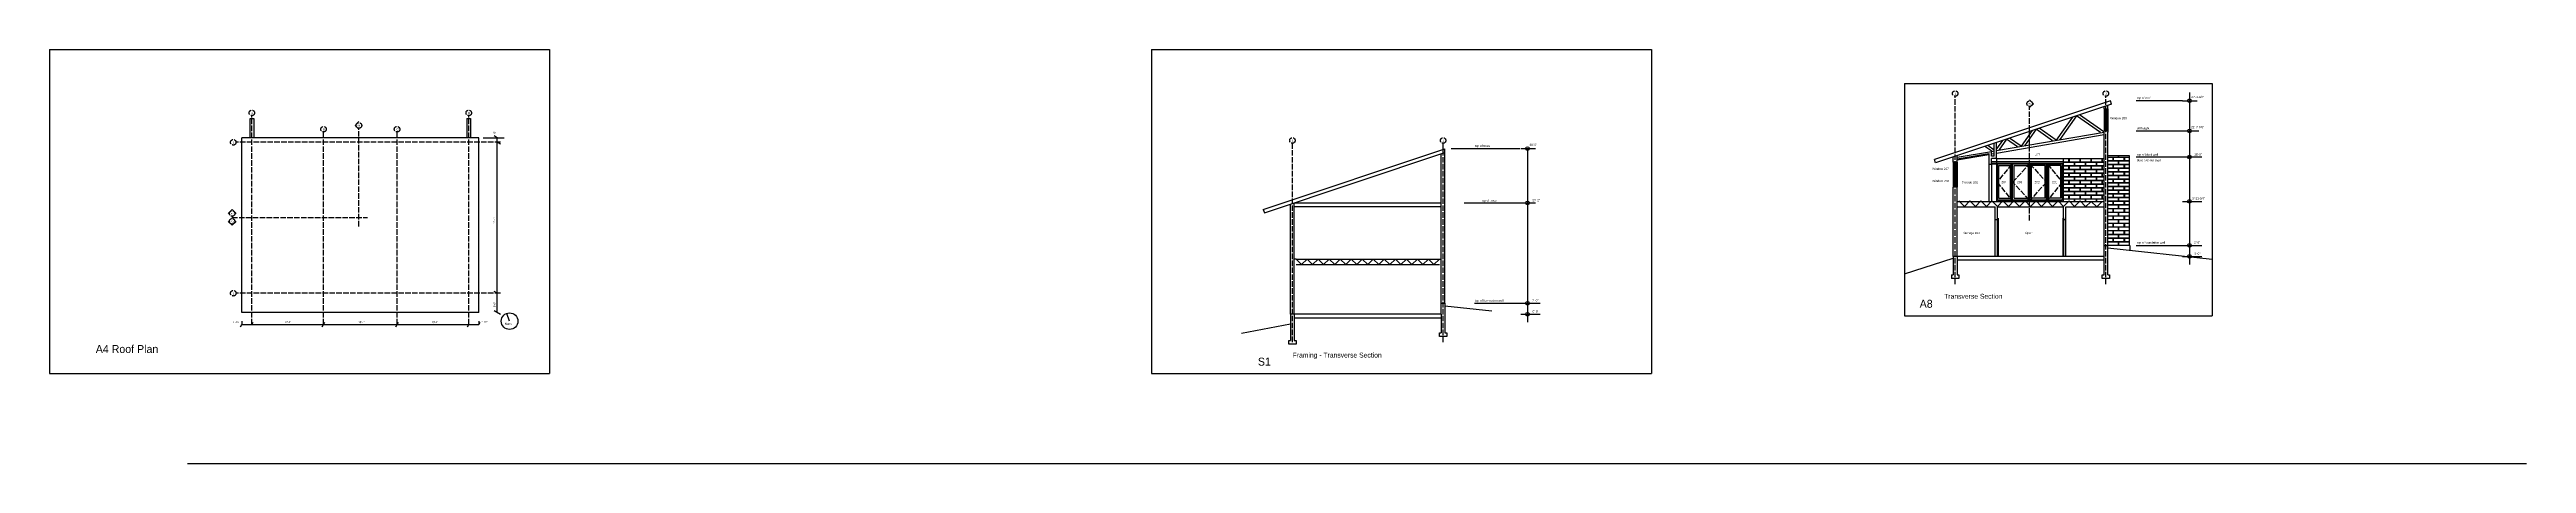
# Model space of a CAD drawing. Header units: inches. Extents: x 967 to 8475, y 257 to 3434.
# Drawn here: x 967 to 6358, y 257 to 1156 of the extents above; entities that cross this region are included whole.
import ezdxf

# ---------------------------------------------------------------- set-up
doc = ezdxf.new("R2010")
doc.units = ezdxf.units.IN
doc.header["$MEASUREMENT"] = 0
doc.linetypes.add('ACAD_ISO02W100', pattern=[15, 12, -3])
for name, color, linetype in [('blocks', 251, 'Continuous'), ('const', 7, 'Continuous'), ('e1', 7, 'Continuous'), ('e2', 251, 'Continuous'), ('glass', 172, 'Continuous'), ('glassSwing', 172, 'ACAD_ISO02W100'), ('grid', 252, 'ACAD_ISO02W100'), ('walls', 7, 'Continuous')]:
    doc.layers.add(name, color=color, linetype=linetype)

msp = doc.modelspace()

# ---------------------------------------------------------------- linework, layer by layer
for p, q in [((966.9, 1155.7), (2054.9, 1155.7)), ((966.9, 1155.7), (966.9, 451.7)), ((2054.9, 1155.7), (2054.9, 451.7)), ((3365.1, 1155.7), (4453.1, 1155.7)), ((3365.1, 1155.7), (3365.1, 451.7)), ((4453.1, 1155.7), (4453.1, 451.7)), ((5003.7, 1082.4), (5003.7, 577.4)), ((5003.7, 1082.4), (5673.8, 1082.4)), ((5673.8, 1082.4), (5673.8, 577.4)), ((5438.3, 730.3), (5446.3, 730.3)), ((3995.9, 604.6), (4003.9, 604.6)), ((5003.7, 577.4), (5673.8, 577.4)), ((966.9, 451.7), (2054.9, 451.7)), ((3365.1, 451.7), (4453.1, 451.7))]:
    msp.add_line(p, q)
at = {"layer": 'blocks'}
for p, q in [((5362, 911.8), (5362, 919.3)), ((5362.5, 919.3), (5362.5, 911.8)), ((5386, 911.8), (5386, 919.3)), ((5386.5, 919.3), (5386.5, 911.8)), ((5410, 911.8), (5410, 919.3)), ((5410.5, 919.3), (5410.5, 911.8)), ((5434, 911.8), (5434, 919.3)), ((5434.5, 919.3), (5434.5, 911.8)), ((5446.3, 922.3), (5458, 922.3)), ((5458, 914.8), (5458, 922.3)), ((5458.5, 922.3), (5482, 922.3)), ((5458.5, 922.3), (5458.5, 914.8)), ((5469.8, 921.5), (5469.8, 925)), ((5470.3, 921.5), (5470.3, 925)), ((5482, 914.8), (5482, 922.3)), ((5482.5, 922.3), (5493.8, 922.3)), ((5482.5, 922.3), (5482.5, 914.8)), ((5350.3, 911.8), (5362, 911.8)), ((5350.3, 911.3), (5373.8, 911.3)), ((5350.3, 903.8), (5373.8, 903.8)), ((5350.3, 903.3), (5362, 903.3)), ((5350.3, 895.8), (5362, 895.8)), ((5350.3, 895.3), (5373.8, 895.3)), ((5350.3, 887.8), (5373.8, 887.8)), ((5350.3, 887.3), (5362, 887.3)), ((5350.3, 879.8), (5362, 879.8)), ((5350.3, 879.3), (5373.8, 879.3)), ((5350.3, 871.8), (5373.8, 871.8)), ((5350.3, 871.3), (5362, 871.3)), ((5350.3, 863.8), (5362, 863.8)), ((5350.3, 863.3), (5373.8, 863.3)), ((5362, 895.8), (5362, 903.3)), ((5362, 879.8), (5362, 887.3)), ((5362, 863.8), (5362, 871.3)), ((5362.5, 911.8), (5386, 911.8)), ((5362.5, 903.3), (5386, 903.3)), ((5362.5, 903.3), (5362.5, 895.8)), ((5362.5, 895.8), (5386, 895.8)), ((5362.5, 887.3), (5362.5, 879.8)), ((5362.5, 887.3), (5386, 887.3)), ((5362.5, 879.8), (5386, 879.8)), ((5362.5, 871.3), (5386, 871.3)), ((5362.5, 871.3), (5362.5, 863.8)), ((5362.5, 863.8), (5386, 863.8)), ((5373.8, 903.8), (5373.8, 911.3)), ((5373.8, 887.8), (5373.8, 895.3)), ((5373.8, 871.8), (5373.8, 879.3)), ((5373.8, 855.8), (5373.8, 863.3)), ((5374.3, 911.3), (5397.8, 911.3)), ((5374.3, 911.3), (5374.3, 903.8)), ((5374.3, 903.8), (5397.8, 903.8)), ((5374.3, 895.3), (5397.8, 895.3)), ((5374.3, 895.3), (5374.3, 887.8)), ((5374.3, 887.8), (5397.8, 887.8)), ((5374.3, 879.3), (5374.3, 871.8)), ((5374.3, 879.3), (5397.8, 879.3)), ((5374.3, 871.8), (5397.8, 871.8)), ((5374.3, 863.3), (5397.8, 863.3)), ((5374.3, 863.3), (5374.3, 855.8)), ((5386, 895.8), (5386, 903.3)), ((5386, 879.8), (5386, 887.3)), ((5386, 863.8), (5386, 871.3)), ((5386.5, 911.8), (5410, 911.8)), ((5386.5, 903.3), (5410, 903.3)), ((5386.5, 903.3), (5386.5, 895.8)), ((5386.5, 895.8), (5410, 895.8)), ((5386.5, 887.3), (5386.5, 879.8)), ((5386.5, 887.3), (5410, 887.3)), ((5386.5, 879.8), (5410, 879.8)), ((5386.5, 871.3), (5410, 871.3)), ((5386.5, 871.3), (5386.5, 863.8)), ((5386.5, 863.8), (5410, 863.8)), ((5397.8, 903.8), (5397.8, 911.3)), ((5397.8, 887.8), (5397.8, 895.3)), ((5397.8, 871.8), (5397.8, 879.3)), ((5397.8, 855.8), (5397.8, 863.3)), ((5398.3, 911.3), (5421.8, 911.3)), ((5398.3, 911.3), (5398.3, 903.8)), ((5398.3, 903.8), (5421.8, 903.8)), ((5398.3, 895.3), (5421.8, 895.3)), ((5398.3, 895.3), (5398.3, 887.8)), ((5398.3, 887.8), (5421.8, 887.8)), ((5398.3, 879.3), (5421.8, 879.3)), ((5398.3, 879.3), (5398.3, 871.8)), ((5398.3, 871.8), (5421.8, 871.8)), ((5398.3, 863.3), (5421.8, 863.3)), ((5398.3, 863.3), (5398.3, 855.8)), ((5410, 895.8), (5410, 903.3)), ((5410, 879.8), (5410, 887.3)), ((5410, 863.8), (5410, 871.3)), ((5410.5, 911.8), (5434, 911.8)), ((5410.5, 903.3), (5410.5, 895.8)), ((5410.5, 903.3), (5434, 903.3)), ((5410.5, 895.8), (5434, 895.8)), ((5410.5, 887.3), (5410.5, 879.8)), ((5410.5, 887.3), (5434, 887.3)), ((5410.5, 879.8), (5434, 879.8)), ((5410.5, 871.3), (5410.5, 863.8)), ((5410.5, 871.3), (5434, 871.3)), ((5410.5, 863.8), (5434, 863.8)), ((5421.8, 903.8), (5421.8, 911.3)), ((5421.8, 887.8), (5421.8, 895.3)), ((5421.8, 871.8), (5421.8, 879.3)), ((5421.8, 855.8), (5421.8, 863.3)), ((5422.3, 911.3), (5438.3, 911.3)), ((5422.3, 903.8), (5422.3, 911.3)), ((5422.3, 903.8), (5438.3, 903.8)), ((5422.3, 895.3), (5438.3, 895.3)), ((5422.3, 887.8), (5422.3, 895.3)), ((5422.3, 887.8), (5438.3, 887.8)), ((5422.3, 871.8), (5422.3, 879.3)), ((5422.3, 879.3), (5438.3, 879.3)), ((5422.3, 871.8), (5438.3, 871.8)), ((5422.3, 863.3), (5438.3, 863.3)), ((5422.3, 855.8), (5422.3, 863.3)), ((5434, 895.8), (5434, 903.3)), ((5434, 879.8), (5434, 887.3)), ((5434, 863.8), (5434, 871.3)), ((5434.5, 911.8), (5438.3, 911.8)), ((5434.5, 903.3), (5434.5, 895.8)), ((5434.5, 903.3), (5438.3, 903.3)), ((5434.5, 895.8), (5438.3, 895.8)), ((5434.5, 887.3), (5434.5, 879.8)), ((5434.5, 887.3), (5438.3, 887.3)), ((5434.5, 879.8), (5438.3, 879.8)), ((5434.5, 871.3), (5434.5, 863.8)), ((5434.5, 871.3), (5438.3, 871.3)), ((5434.5, 863.8), (5438.3, 863.8)), ((5446.3, 914.8), (5458, 914.8)), ((5446.3, 914.3), (5469.8, 914.3)), ((5446.3, 906.8), (5469.8, 906.8)), ((5446.3, 906.3), (5458, 906.3)), ((5446.3, 898.8), (5458, 898.8)), ((5446.3, 898.3), (5469.8, 898.3)), ((5446.3, 890.8), (5469.8, 890.8)), ((5446.3, 890.3), (5458, 890.3)), ((5446.3, 882.8), (5458, 882.8)), ((5446.3, 882.3), (5469.8, 882.3)), ((5446.3, 874.8), (5469.8, 874.8)), ((5446.3, 874.3), (5458, 874.3)), ((5446.3, 866.8), (5458, 866.8)), ((5446.3, 866.3), (5469.8, 866.3)), ((5458, 898.8), (5458, 906.3)), ((5458, 882.8), (5458, 890.3)), ((5458, 866.8), (5458, 874.3)), ((5458.5, 914.8), (5482, 914.8)), ((5458.5, 906.3), (5482, 906.3)), ((5458.5, 906.3), (5458.5, 898.8)), ((5458.5, 898.8), (5482, 898.8)), ((5458.5, 890.3), (5482, 890.3)), ((5458.5, 890.3), (5458.5, 882.8)), ((5458.5, 882.8), (5482, 882.8)), ((5458.5, 874.3), (5482, 874.3)), ((5458.5, 874.3), (5458.5, 866.8)), ((5458.5, 866.8), (5482, 866.8)), ((5469.8, 906.8), (5469.8, 914.3)), ((5469.8, 890.8), (5469.8, 898.3)), ((5469.8, 874.8), (5469.8, 882.3)), ((5469.8, 858.8), (5469.8, 866.3)), ((5470.3, 914.3), (5493.8, 914.3)), ((5470.3, 906.8), (5470.3, 914.3)), ((5470.3, 906.8), (5493.8, 906.8)), ((5470.3, 898.3), (5493.8, 898.3)), ((5470.3, 890.8), (5470.3, 898.3)), ((5470.3, 890.8), (5493.8, 890.8)), ((5470.3, 882.3), (5493.8, 882.3)), ((5470.3, 874.8), (5470.3, 882.3)), ((5470.3, 874.8), (5493.8, 874.8)), ((5470.3, 866.3), (5493.8, 866.3)), ((5470.3, 858.8), (5470.3, 866.3)), ((5482, 898.8), (5482, 906.3)), ((5482, 882.8), (5482, 890.3)), ((5482, 866.8), (5482, 874.3)), ((5482.5, 914.8), (5493.8, 914.8)), ((5482.5, 906.3), (5493.8, 906.3)), ((5482.5, 906.3), (5482.5, 898.8)), ((5482.5, 898.8), (5493.8, 898.8)), ((5482.5, 890.3), (5493.8, 890.3)), ((5482.5, 890.3), (5482.5, 882.8)), ((5482.5, 882.8), (5493.8, 882.8)), ((5482.5, 874.3), (5493.8, 874.3)), ((5482.5, 874.3), (5482.5, 866.8)), ((5482.5, 866.8), (5493.8, 866.8)), ((5350.3, 855.8), (5373.8, 855.8)), ((5350.3, 855.3), (5362, 855.3)), ((5350.3, 847.8), (5362, 847.8)), ((5350.3, 847.3), (5373.8, 847.3)), ((5350.3, 839.8), (5373.8, 839.8)), ((5350.3, 839.3), (5362, 839.3)), ((5350.3, 831.8), (5362, 831.8)), ((5350.3, 831.3), (5373.8, 831.3)), ((5362, 847.8), (5362, 855.3)), ((5362, 831.8), (5362, 839.3)), ((5362.5, 855.3), (5386, 855.3)), ((5362.5, 855.3), (5362.5, 847.8)), ((5362.5, 847.8), (5386, 847.8)), ((5362.5, 839.3), (5386, 839.3)), ((5362.5, 839.3), (5362.5, 831.8)), ((5362.5, 831.8), (5386, 831.8)), ((5373.8, 839.8), (5373.8, 847.3)), ((5373.8, 827), (5373.8, 831.3)), ((5374.3, 855.8), (5397.8, 855.8)), ((5374.3, 847.3), (5397.8, 847.3)), ((5374.3, 847.3), (5374.3, 839.8)), ((5374.3, 839.8), (5397.8, 839.8)), ((5374.3, 831.3), (5374.3, 827)), ((5374.3, 831.3), (5397.8, 831.3)), ((5386, 847.8), (5386, 855.3)), ((5386, 831.8), (5386, 839.3)), ((5386.5, 855.3), (5410, 855.3)), ((5386.5, 855.3), (5386.5, 847.8)), ((5386.5, 847.8), (5410, 847.8)), ((5386.5, 839.3), (5410, 839.3)), ((5386.5, 839.3), (5386.5, 831.8)), ((5386.5, 831.8), (5410, 831.8)), ((5397.8, 839.8), (5397.8, 847.3)), ((5397.8, 827), (5397.8, 831.3)), ((5398.3, 855.8), (5421.8, 855.8)), ((5398.3, 847.3), (5421.8, 847.3)), ((5398.3, 847.3), (5398.3, 839.8)), ((5398.3, 839.8), (5421.8, 839.8)), ((5398.3, 831.3), (5421.8, 831.3)), ((5398.3, 831.3), (5398.3, 827)), ((5410, 847.8), (5410, 855.3)), ((5410, 831.8), (5410, 839.3)), ((5410.5, 855.3), (5410.5, 847.8)), ((5410.5, 855.3), (5434, 855.3)), ((5410.5, 847.8), (5434, 847.8)), ((5410.5, 839.3), (5434, 839.3)), ((5410.5, 839.3), (5410.5, 831.8)), ((5410.5, 831.8), (5434, 831.8)), ((5421.8, 839.8), (5421.8, 847.3)), ((5421.8, 827), (5421.8, 831.3)), ((5422.3, 855.8), (5438.3, 855.8)), ((5422.3, 847.3), (5438.3, 847.3)), ((5422.3, 839.8), (5422.3, 847.3)), ((5422.3, 839.8), (5438.3, 839.8)), ((5422.3, 827), (5422.3, 831.3)), ((5422.3, 831.3), (5438.3, 831.3)), ((5434, 847.8), (5434, 855.3)), ((5434, 831.8), (5434, 839.3)), ((5434.5, 855.3), (5434.5, 847.8)), ((5434.5, 855.3), (5438.3, 855.3)), ((5434.5, 847.8), (5438.3, 847.8)), ((5434.5, 839.3), (5434.5, 831.8)), ((5434.5, 839.3), (5438.3, 839.3)), ((5434.5, 831.8), (5438.3, 831.8)), ((5446.3, 858.8), (5469.8, 858.8)), ((5446.3, 858.3), (5458, 858.3)), ((5446.3, 850.8), (5458, 850.8)), ((5446.3, 850.3), (5469.8, 850.3)), ((5446.3, 842.8), (5469.8, 842.8)), ((5446.3, 842.3), (5458, 842.3)), ((5446.3, 834.8), (5458, 834.8)), ((5446.3, 834.3), (5469.8, 834.3)), ((5446.3, 826.8), (5469.8, 826.8)), ((5446.3, 826.3), (5458, 826.3)), ((5446.3, 818.8), (5458, 818.8)), ((5446.3, 818.3), (5469.8, 818.3)), ((5446.3, 810.8), (5469.8, 810.8)), ((5446.3, 810.3), (5458, 810.3)), ((5458, 850.8), (5458, 858.3)), ((5458, 834.8), (5458, 842.3)), ((5458, 818.8), (5458, 826.3)), ((5458, 802.8), (5458, 810.3)), ((5458.5, 858.3), (5482, 858.3)), ((5458.5, 858.3), (5458.5, 850.8)), ((5458.5, 850.8), (5482, 850.8)), ((5458.5, 842.3), (5482, 842.3)), ((5458.5, 842.3), (5458.5, 834.8)), ((5458.5, 834.8), (5482, 834.8)), ((5458.5, 826.3), (5482, 826.3)), ((5458.5, 826.3), (5458.5, 818.8)), ((5458.5, 818.8), (5482, 818.8)), ((5458.5, 810.3), (5482, 810.3)), ((5458.5, 810.3), (5458.5, 802.8)), ((5469.8, 842.8), (5469.8, 850.3)), ((5469.8, 826.8), (5469.8, 834.3)), ((5469.8, 810.8), (5469.8, 818.3)), ((5470.3, 858.8), (5493.8, 858.8)), ((5470.3, 850.3), (5493.8, 850.3)), ((5470.3, 842.8), (5470.3, 850.3)), ((5470.3, 842.8), (5493.8, 842.8)), ((5470.3, 834.3), (5493.8, 834.3)), ((5470.3, 826.8), (5470.3, 834.3)), ((5470.3, 826.8), (5493.8, 826.8)), ((5470.3, 818.3), (5493.8, 818.3)), ((5470.3, 810.8), (5470.3, 818.3)), ((5470.3, 810.8), (5493.8, 810.8)), ((5482, 850.8), (5482, 858.3)), ((5482, 834.8), (5482, 842.3)), ((5482, 818.8), (5482, 826.3)), ((5482, 802.8), (5482, 810.3)), ((5482.5, 858.3), (5493.8, 858.3)), ((5482.5, 858.3), (5482.5, 850.8)), ((5482.5, 850.8), (5493.8, 850.8)), ((5482.5, 842.3), (5493.8, 842.3)), ((5482.5, 842.3), (5482.5, 834.8)), ((5482.5, 834.8), (5493.8, 834.8)), ((5482.5, 826.3), (5493.8, 826.3)), ((5482.5, 826.3), (5482.5, 818.8)), ((5482.5, 818.8), (5493.8, 818.8)), ((5482.5, 810.3), (5493.8, 810.3)), ((5482.5, 810.3), (5482.5, 802.8)), ((5446.3, 802.8), (5458, 802.8)), ((5446.3, 802.3), (5469.8, 802.3)), ((5446.3, 794.8), (5469.8, 794.8)), ((5446.3, 794.3), (5458, 794.3)), ((5446.3, 786.8), (5458, 786.8)), ((5446.3, 786.3), (5469.8, 786.3)), ((5446.3, 778.8), (5469.8, 778.8)), ((5446.3, 778.3), (5458, 778.3)), ((5446.3, 770.8), (5458, 770.8)), ((5446.3, 770.3), (5469.8, 770.3)), ((5446.3, 762.8), (5469.8, 762.8)), ((5446.3, 762.3), (5458, 762.3)), ((5446.3, 754.8), (5458, 754.8)), ((5458, 786.8), (5458, 794.3)), ((5458, 770.8), (5458, 778.3)), ((5458, 754.8), (5458, 762.3)), ((5458.5, 802.8), (5482, 802.8)), ((5458.5, 794.3), (5482, 794.3)), ((5458.5, 794.3), (5458.5, 786.8)), ((5458.5, 786.8), (5482, 786.8)), ((5458.5, 778.3), (5482, 778.3)), ((5458.5, 778.3), (5458.5, 770.8)), ((5458.5, 770.8), (5482, 770.8)), ((5458.5, 762.3), (5482, 762.3)), ((5458.5, 762.3), (5458.5, 754.8)), ((5458.5, 754.8), (5482, 754.8)), ((5469.8, 794.8), (5469.8, 802.3)), ((5469.8, 778.8), (5469.8, 786.3)), ((5469.8, 762.8), (5469.8, 770.3)), ((5470.3, 802.3), (5493.8, 802.3)), ((5470.3, 794.8), (5470.3, 802.3)), ((5470.3, 794.8), (5493.8, 794.8)), ((5470.3, 786.3), (5493.8, 786.3)), ((5470.3, 778.8), (5470.3, 786.3)), ((5470.3, 778.8), (5493.8, 778.8)), ((5470.3, 770.3), (5493.8, 770.3)), ((5470.3, 762.8), (5470.3, 770.3)), ((5470.3, 762.8), (5493.8, 762.8)), ((5482, 786.8), (5482, 794.3)), ((5482, 770.8), (5482, 778.3)), ((5482, 754.8), (5482, 762.3)), ((5482.5, 802.8), (5493.8, 802.8)), ((5482.5, 794.3), (5493.8, 794.3)), ((5482.5, 794.3), (5482.5, 786.8)), ((5482.5, 786.8), (5493.8, 786.8)), ((5482.5, 778.3), (5493.8, 778.3)), ((5482.5, 778.3), (5482.5, 770.8)), ((5482.5, 770.8), (5493.8, 770.8)), ((5482.5, 762.3), (5493.8, 762.3)), ((5482.5, 762.3), (5482.5, 754.8)), ((5482.5, 754.8), (5493.8, 754.8)), ((5446.3, 754.3), (5469.8, 754.3)), ((5446.3, 746.8), (5469.8, 746.8)), ((5446.3, 746.3), (5458, 746.3)), ((5446.3, 738.8), (5458, 738.8)), ((5446.3, 738.3), (5469.8, 738.3)), ((5446.3, 730.8), (5469.8, 730.8)), ((5458, 738.8), (5458, 746.3)), ((5458.5, 746.3), (5482, 746.3)), ((5458.5, 746.3), (5458.5, 738.8)), ((5458.5, 738.8), (5482, 738.8)), ((5469.8, 746.8), (5469.8, 754.3)), ((5469.8, 730.8), (5469.8, 738.3)), ((5470.3, 746.8), (5470.3, 754.3)), ((5470.3, 754.3), (5493.8, 754.3)), ((5470.3, 746.8), (5493.8, 746.8)), ((5470.3, 738.3), (5493.8, 738.3)), ((5470.3, 730.8), (5470.3, 738.3)), ((5470.3, 730.8), (5493.8, 730.8)), ((5482, 738.8), (5482, 746.3)), ((5482.5, 746.3), (5482.5, 738.8)), ((5482.5, 746.3), (5493.8, 746.3)), ((5482.5, 738.8), (5493.8, 738.8))]:
    msp.add_line(p, q, dxfattribs=at)
at = {"layer": 'const'}
for p, q in [((1941.5, 964.3), (1934.8, 968.1)), ((1941.5, 584.3), (1941.5, 964.3)), ((1948.1, 950.4), (1941.5, 954.3)), ((1941.5, 626.3), (1934.8, 630.1)), ((1382.3, 553.3), (1385.3, 558.5)), ((1385.3, 565.8), (1385.3, 558.5)), ((1385.3, 558.5), (1901.3, 558.5)), ((1407.3, 558.5), (1410.3, 563.6)), ((1560.3, 553.3), (1566.3, 563.6)), ((1720.3, 553.3), (1726.3, 563.6)), ((1876.3, 553.3), (1879.3, 558.5)), ((1901.3, 565.8), (1901.3, 558.5)), ((1901.3, 558.5), (1904.3, 563.6)), ((1948.1, 580.4), (1934.8, 588.1))]:
    msp.add_line(p, q, dxfattribs=at)
at = {"layer": 'e1'}
for p, q in [((5350.3, 827), (5350.3, 919.4)), ((5187.5, 906.3), (5187.5, 827)), ((5193.5, 906.7), (5193.5, 827)), ((5201.3, 706.3), (5201.3, 786.3)), ((5206.3, 706.3), (5206.3, 786.3)), ((5350.3, 706.3), (5350.3, 786.3)), ((5355.3, 706.3), (5355.3, 786.3)), ((1901.3, 584.3), (1385.3, 584.3)), ((1267.5, 256.6), (6357.7, 256.6))]:
    msp.add_line(p, q, dxfattribs=at)
msp.add_circle((1968.2, 565.6), 18, dxfattribs=at)
at = {"layer": 'e2'}
for p, q in [((5438.3, 1027.1), (5438.3, 979.1)), ((5438.3, 1026.5), (5438.3, 1023.5)), ((5440.8, 1027.1), (5440.8, 979.1)), ((5443.8, 1027.1), (5443.8, 979.1)), ((5446.3, 1027.1), (5446.3, 979.1)), ((5609.3, 1044.6), (5508.4, 1044.6)), ((5609.3, 1044.6), (5641.1, 1044.6)), ((5624.1, 1062.4), (5624.1, 688.8)), ((5204.5, 936.5), (5438.3, 976.6)), ((5204.5, 930.9), (5438.3, 971)), ((5281.9, 979.8), (5257.7, 945.6)), ((5290.7, 982.8), (5265.3, 946.9)), ((5326.5, 957.4), (5290.7, 982.8)), ((5334.2, 958.8), (5297.1, 984.9)), ((5369.8, 1009.1), (5334.2, 958.8)), ((5378.6, 1012.1), (5341.8, 960.1)), ((5430.6, 975.3), (5378.6, 1012.1)), ((5437.5, 977.2), (5385.1, 1014.2)), ((5441.4, 1024.1), (5441.4, 982.1)), ((5443.1, 1024.1), (5443.1, 982.1)), ((5508.4, 979.1), (5644.8, 979.1)), ((1910.9, 964.3), (1956.5, 964.3)), ((4167, 940.4), (4017.6, 940.4)), ((4169, 940.6), (4200.8, 940.6)), ((4183.8, 940.6), (4183.8, 563.1)), ((5118.3, 916.1), (5187.5, 928)), ((5193.8, 934.7), (5178.6, 945.4)), ((5199.5, 937.4), (5185.1, 947.6)), ((5193.5, 934.6), (5199.5, 935.6)), ((5193.5, 929), (5199.5, 930)), ((5217.3, 958.3), (5204.5, 940.2)), ((5204.5, 919.4), (5438.3, 919.4)), ((5204.5, 919.4), (5204.5, 827)), ((5226.1, 961.2), (5209.1, 937.3)), ((5250, 944.3), (5226.1, 961.2)), ((5257.7, 945.6), (5232.5, 963.4)), ((5493.8, 925), (5446.3, 925)), ((5493.8, 730.8), (5493.8, 925)), ((5651.3, 922.3), (5508.4, 922.3)), ((5110.3, 911.2), (5110.3, 856.6)), ((5112.8, 908.2), (5112.8, 885)), ((5112.8, 882), (5112.8, 859.6)), ((5113.4, 905.2), (5113.4, 888)), ((5113.4, 879), (5113.4, 862.6)), ((5115.1, 905.2), (5115.1, 888)), ((5115.1, 879), (5115.1, 862.6)), ((5115.8, 908.2), (5115.8, 885)), ((5115.8, 882), (5115.8, 859.6)), ((5118.3, 911.2), (5118.3, 856.6)), ((5193.5, 912.7), (5350.3, 912.7)), ((5193.5, 908.8), (5350.3, 908.8)), ((5348.3, 906.7), (5193.5, 906.7)), ((5205.4, 906.7), (5205.4, 828.8)), ((5208.6, 904.2), (5234.4, 904.2)), ((5208.6, 904.2), (5208.6, 832.8)), ((5208.6, 832.8), (5208.6, 904.2)), ((5234.4, 832.8), (5234.4, 904.2)), ((5237.4, 828.8), (5237.4, 906.7)), ((5239.4, 828.8), (5239.4, 906.7)), ((5242.4, 832.8), (5242.4, 904.2)), ((5242.4, 904.2), (5272.9, 904.2)), ((5272.9, 904.2), (5272.9, 832.8)), ((5275.4, 828.8), (5275.4, 906.7)), ((5277.4, 828.8), (5277.4, 906.7)), ((5279.9, 904.2), (5279.9, 832.8)), ((5310.4, 904.2), (5279.9, 904.2)), ((5310.4, 832.8), (5310.4, 904.2)), ((5313.4, 828.8), (5313.4, 906.7)), ((5315.4, 828.8), (5315.4, 906.7)), ((5318.4, 832.8), (5318.4, 904.2)), ((5344.1, 904.2), (5318.4, 904.2)), ((5344.1, 832.8), (5344.1, 904.2)), ((5344.1, 904.2), (5344.1, 832.8)), ((5347.4, 906.7), (5347.4, 828.8)), ((5348.3, 828.8), (5348.3, 906.7)), ((4045.4, 822.6), (4200.8, 822.6)), ((5122.3, 827), (5134.3, 815)), ((5134.3, 815), (5146.3, 827)), ((5146.3, 827), (5158.3, 815)), ((5158.3, 815), (5170.3, 827)), ((5170.3, 827), (5182.3, 815)), ((5182.3, 815), (5194.3, 827)), ((5194.3, 827), (5206.3, 815)), ((5348.3, 828.8), (5204.5, 828.8)), ((5206.3, 815), (5218.3, 827)), ((5207.1, 828.8), (5347.1, 828.8)), ((5208.6, 832.8), (5234.4, 832.8)), ((5218.3, 827), (5230.3, 815)), ((5230.3, 815), (5242.3, 827)), ((5242.3, 827), (5254.3, 815)), ((5242.4, 832.8), (5272.9, 832.8)), ((5254.3, 815), (5266.3, 827)), ((5266.3, 827), (5278.3, 815)), ((5278.3, 815), (5290.3, 827)), ((5310.4, 832.8), (5279.9, 832.8)), ((5290.3, 827), (5302.3, 815)), ((5302.3, 815), (5314.3, 827)), ((5314.3, 827), (5326.3, 815)), ((5344.1, 832.8), (5318.4, 832.8)), ((5326.3, 815), (5338.3, 827)), ((5338.3, 827), (5350.3, 815)), ((5350.3, 815), (5362.3, 827)), ((5362.3, 827), (5374.3, 815)), ((5374.3, 815), (5386.3, 827)), ((5386.3, 827), (5398.3, 815)), ((5398.3, 814), (5410.3, 826)), ((5410.3, 826), (5422.3, 814)), ((5422.3, 814), (5434.3, 826)), ((5609.3, 826), (5651.3, 826)), ((5494.3, 730.3), (5446.3, 730.3)), ((5494.3, 730.3), (5494.3, 719.6)), ((5508.4, 730.3), (5651.3, 730.3)), ((5609.3, 706.3), (5651.3, 706.3)), ((4068.1, 604.6), (4211, 604.6)), ((4169, 580.6), (4211, 580.6))]:
    msp.add_line(p, q, dxfattribs=at)
for centre in [(5624.1, 1044.6), (5624.1, 979.1), (4183.8, 940.6), (5624.1, 922.3), (4183.8, 822.6), (5624.1, 826), (5624.1, 730.3), (5624.1, 706.3), (4183.3, 604.6), (4183.8, 580.6)]:
    msp.add_circle(centre, 4, dxfattribs=at)
at = {"layer": 'glass'}
for p, q in [((5442.3, 1024.1), (5442.3, 982.1)), ((5114.3, 905.2), (5114.3, 888)), ((5114.3, 879), (5114.3, 862.6))]:
    msp.add_line(p, q, dxfattribs=at)
at = {"layer": 'glassSwing'}
for p, q in [((5237.4, 906.7), (5205.4, 867.7)), ((5205.4, 867.7), (5237.4, 828.8)), ((5239.4, 867.7), (5275.4, 906.7)), ((5275.4, 828.8), (5239.4, 867.7)), ((5277.4, 906.7), (5313.4, 867.7)), ((5313.4, 867.7), (5277.4, 828.8)), ((5315.4, 906.7), (5347.4, 867.7)), ((5347.4, 867.7), (5315.4, 828.8))]:
    msp.add_line(p, q, dxfattribs=at)
at = {"layer": 'grid'}
for p, q in [((5114.3, 646), (5114.3, 1054.2)), ((5276.4, 784.5), (5276.4, 1032.2)), ((5442.3, 646), (5442.3, 1054.2)), ((1407.3, 558.5), (1407.3, 1012.2)), ((1563.3, 558.5), (1563.3, 976.7)), ((1640.3, 771.6), (1640.3, 984.9)), ((1723.3, 558.5), (1723.3, 976.7)), ((1879.3, 558.5), (1879.3, 1012.2)), ((1948.1, 954.3), (1372.8, 954.3)), ((3671.9, 520.3), (3671.9, 952.2)), ((3999.9, 520.3), (3999.9, 952.2)), ((1364.3, 793.5), (1364.3, 788.5)), ((1364.3, 791), (1659.1, 791)), ((1948.1, 626.3), (1372.8, 626.3))]:
    msp.add_line(p, q, dxfattribs=at)
for centre in [(5114.3, 1060.2), (5276.4, 1038.2), (5442.3, 1060.2), (1407.3, 1018.2), (1563.3, 982.7), (1640.3, 990.9), (1723.3, 982.7), (1879.3, 1018.2), (1366.8, 954.3), (3671.9, 958.2), (3999.9, 958.2), (1364.3, 799.5), (1364.3, 782.5), (1366.8, 626.3)]:
    msp.add_circle(centre, 6, dxfattribs=at)
at = {"layer": 'walls'}
for p, q in [((5452.3, 1044.6), (5069.3, 917)), ((5454.7, 1037.4), (5071.7, 909.8)), ((5276.4, 1046.7), (5284.9, 1038.2)), ((5276.4, 1029.7), (5284.9, 1038.2)), ((5438.3, 1027.1), (5438.3, 1032)), ((5438.3, 1027.1), (5446.3, 1027.1)), ((5440.8, 1027.1), (5443.8, 1027.1)), ((5441.4, 1024.1), (5441.4, 1027.1)), ((5443.1, 1024.1), (5443.1, 1027.1)), ((5446.3, 1027.1), (5446.3, 1034.6)), ((5454.7, 1037.4), (5452.3, 1044.6)), ((1403.3, 964.3), (1403.3, 1006.3)), ((1403.3, 1006.3), (1411.3, 1006.3)), ((1411.3, 1006.3), (1411.3, 964.3)), ((1640.3, 999.4), (1631.8, 990.9)), ((1640.3, 982.5), (1631.8, 990.9)), ((1875.3, 1006.3), (1883.3, 1006.3)), ((1875.3, 1006.3), (1875.3, 964.3)), ((1883.3, 1006.3), (1883.3, 964.3)), ((5437.5, 976.6), (5437.5, 979.1)), ((5437.5, 979.1), (5447, 979.1)), ((5437.5, 976.6), (5438.3, 976.6)), ((5438.3, 730.3), (5438.3, 976.6)), ((5441.4, 1024.1), (5443.1, 1024.1)), ((5441.4, 979.1), (5441.4, 982.1)), ((5443.1, 982.1), (5441.4, 982.1)), ((5443.1, 979.1), (5443.1, 982.1)), ((5446.3, 730.3), (5446.3, 976.6)), ((5446.3, 976.6), (5447, 976.6)), ((5447, 976.6), (5447, 979.1)), ((1385.3, 584.3), (1385.3, 964.3)), ((1901.3, 964.3), (1385.3, 964.3)), ((1901.3, 584.3), (1901.3, 964.3)), ((3608.6, 808.2), (4003.9, 940)), ((3611, 801), (4003.9, 932)), ((3995.9, 580.6), (3995.9, 929.3)), ((4003.9, 604.6), (4003.9, 940)), ((5071.7, 909.8), (5069.3, 917)), ((5110.3, 911.2), (5110.3, 922.6)), ((5118.3, 921.7), (5193.5, 934.6)), ((5118.3, 918.6), (5187.5, 930.3)), ((5118.3, 911.2), (5118.3, 925.3)), ((5187.5, 930.3), (5187.5, 906.3)), ((5193.5, 924.4), (5193.5, 934.6)), ((5199.5, 924.4), (5193.5, 924.4)), ((5204.5, 919.4), (5193.5, 919.4)), ((5193.5, 906.3), (5193.5, 919.4)), ((5199.5, 924.4), (5199.5, 952.4)), ((5204.5, 919.4), (5204.5, 954)), ((5118.3, 911.2), (5110.3, 911.2)), ((5112.8, 908.2), (5112.8, 911.2)), ((5112.8, 908.2), (5115.8, 908.2)), ((5112.8, 885), (5115.8, 885)), ((5112.8, 882), (5112.8, 885)), ((5112.8, 882), (5115.8, 882)), ((5113.4, 905.2), (5113.4, 908.2)), ((5113.4, 905.2), (5115.1, 905.2)), ((5113.4, 885), (5113.4, 888)), ((5115.1, 888), (5113.4, 888)), ((5113.4, 879), (5113.4, 882)), ((5113.4, 879), (5115.1, 879)), ((5115.1, 862.6), (5113.4, 862.6)), ((5113.4, 859.6), (5113.4, 862.6)), ((5115.1, 905.2), (5115.1, 908.2)), ((5115.1, 885), (5115.1, 888)), ((5115.1, 879), (5115.1, 882)), ((5115.1, 859.6), (5115.1, 862.6)), ((5115.8, 911.2), (5115.8, 908.2)), ((5115.8, 885), (5115.8, 882)), ((5193.5, 906.3), (5187.5, 906.3)), ((3667.9, 580.6), (3667.9, 820)), ((3675.9, 580.6), (3675.9, 822.6)), ((3675.9, 822.6), (3995.9, 822.6)), ((3675.9, 814.6), (3995.9, 814.6)), ((5110.3, 706.3), (5110.3, 856.6)), ((5118.3, 856.6), (5110.3, 856.6)), ((5112.8, 859.6), (5115.8, 859.6)), ((5112.8, 856.6), (5112.8, 859.6)), ((5115.8, 859.6), (5115.8, 856.6)), ((5118.3, 706.3), (5118.3, 856.6)), ((5118.3, 826), (5438.3, 826)), ((5118.3, 814.3), (5201.3, 814.3)), ((5201.3, 786.3), (5201.3, 814.3)), ((5206.3, 814.3), (5350.3, 814.3)), ((5206.3, 786.3), (5206.3, 814.3)), ((5350.3, 786.3), (5350.3, 814.3)), ((5355.3, 814.3), (5438.3, 814.3)), ((5355.3, 786.3), (5355.3, 814.3)), ((1355.8, 799.5), (1364.3, 808)), ((1355.8, 782.5), (1364.3, 774)), ((1372.8, 799.5), (1364.3, 808)), ((1372.8, 782.5), (1364.3, 774)), ((3608.6, 808.2), (3611, 801)), ((5201.3, 786.3), (5206.3, 786.3)), ((5208.1, 789.2), (5208.1, 707.9)), ((5348.4, 789.2), (5348.4, 707.9)), ((5350.3, 790.3), (5350.3, 706.3)), ((5350.3, 786.3), (5355.3, 786.3)), ((5003.7, 668.8), (5110.3, 702.3)), ((5438.3, 706.3), (5110.3, 706.3)), ((5110.3, 706.3), (5110.3, 686.8)), ((5110.3, 703.4), (5110.3, 666.3)), ((5118.3, 706.3), (5118.3, 666.3)), ((5438.3, 666.3), (5438.3, 730.3)), ((5446.3, 666.3), (5446.3, 730.3)), ((5446.3, 724.8), (5673.8, 700.1)), ((3679.9, 700.6), (3675.9, 700.6)), ((3679.9, 700.6), (3995.9, 700.6)), ((3679.9, 700.6), (3691.9, 688.6)), ((3679.9, 688.6), (3991.9, 688.6)), ((3691.9, 688.6), (3703.9, 700.6)), ((3703.9, 700.6), (3715.9, 688.6)), ((3715.9, 688.6), (3727.9, 700.6)), ((3727.9, 700.6), (3739.9, 688.6)), ((3739.9, 688.6), (3751.9, 700.6)), ((3751.9, 700.6), (3763.9, 688.6)), ((3763.9, 688.6), (3775.9, 700.6)), ((3775.9, 700.6), (3787.9, 688.6)), ((3787.9, 688.6), (3799.9, 700.6)), ((3799.9, 700.6), (3811.9, 688.6)), ((3811.9, 688.6), (3823.9, 700.6)), ((3823.9, 700.6), (3835.9, 688.6)), ((3835.9, 688.6), (3847.9, 700.6)), ((3847.9, 700.6), (3859.9, 688.6)), ((3859.9, 688.6), (3871.9, 700.6)), ((3871.9, 700.6), (3883.9, 688.6)), ((3883.9, 688.6), (3895.9, 700.6)), ((3895.9, 700.6), (3907.9, 688.6)), ((3907.9, 688.6), (3919.9, 700.6)), ((3919.9, 700.6), (3931.9, 688.6)), ((3931.9, 688.6), (3943.9, 700.6)), ((3943.9, 700.6), (3955.9, 688.6)), ((3955.9, 688.6), (3967.9, 700.6)), ((3967.9, 700.6), (3979.9, 688.6)), ((3979.9, 688.6), (3991.9, 700.6)), ((5106.3, 666.3), (5110.3, 666.3)), ((5106.3, 666.3), (5106.3, 658.3)), ((5122.3, 658.3), (5106.3, 658.3)), ((5110.3, 658.3), (5106.3, 658.3)), ((5118.3, 698.8), (5438.3, 698.8)), ((5118.3, 666.3), (5122.3, 666.3)), ((5122.3, 666.3), (5122.3, 658.3)), ((5434.3, 666.3), (5438.3, 666.3)), ((5434.3, 658.3), (5434.3, 666.3)), ((5450.3, 658.3), (5434.3, 658.3)), ((5446.3, 666.3), (5450.3, 666.3)), ((5450.3, 666.3), (5450.3, 658.3)), ((4003.9, 604.6), (4003.9, 540.6)), ((4003.9, 599.1), (4105.6, 588.1)), ((1968.2, 565.6), (1962.1, 582.5)), ((3561.4, 539.4), (3667.9, 559.9)), ((3995.9, 580.6), (3667.9, 580.6)), ((3667.9, 580.6), (3667.9, 561.1)), ((3667.9, 561.1), (3667.9, 523.9)), ((3675.9, 580.6), (3675.9, 523.9)), ((3675.9, 573.1), (3995.9, 573.1)), ((3991.9, 532.6), (3991.9, 540.6)), ((3991.9, 540.6), (3995.9, 540.6)), ((3995.9, 580.6), (3995.9, 540.6)), ((4003.9, 540.6), (4007.9, 540.6)), ((4007.9, 540.6), (4007.9, 532.6)), ((3663.9, 515.9), (3663.9, 523.9)), ((3663.9, 523.9), (3667.9, 523.9)), ((3679.9, 515.9), (3663.9, 515.9)), ((3675.9, 523.9), (3679.9, 523.9)), ((3679.9, 523.9), (3679.9, 515.9)), ((4007.9, 532.6), (3991.9, 532.6))]:
    msp.add_line(p, q, dxfattribs=at)

# ---------------------------------------------------------------- texts
at = {"layer": 'const', "attachment_point": 1}
for s, insert, char_height, width in [('1', (5113.5, 1062.2), 4.26, 1625.197), ('A9', (5273.2, 1039.7), 3.41, 1300.158), ('2', (5441.2, 1062.2), 4.26, 1625.197), ('top of roof', (5509.8, 1052.9), 4.736, 1805.775), ('27\'-1-3/8"', (5628.1, 1055.2), 4.74, 1805.775), ('A', (1406.2, 1020.2), 4.26, 1625.197), ('B', (1562.2, 984.7), 4.26, 1625.197), ('A8', (1637.1, 992.4), 3.41, 1300.158), ('C', (1722.2, 984.7), 4.26, 1625.197), ('D', (1878.2, 1020.2), 4.26, 1625.197), ('Window 209', (5452, 1009.1), 4.74, 1805.775), ('sill height', (5509.8, 987.4), 4.736, 1805.775), ('21\'-7-7/8"', (5628.1, 989.7), 4.74, 1805.775), ('1', (1365.7, 956.3), 4.26, 1625.197), ('1', (3671.2, 960.2), 4.26, 1625.197), ('2', (3998.8, 960.2), 4.26, 1625.197), ('top of truss', (4069.5, 948.8), 4.736, 1805.775), ('30\'-0"', (4187.8, 951.2), 4.74, 1805.775), ('Loft', (5287.2, 930.6), 4.74, 1805.775), ('top of block wall', (5509.8, 929.8), 4.736, 1805.775), ('(less exterior cap)', (5509.8, 918), 4.736, 1805.775), ('18\'-0"', (5634.5, 930.1), 4.74, 1805.775), ('Window 227', (5064.6, 898.9), 4.74, 1805.775), ('Window 228', (5064.6, 872.6), 4.74, 1805.775), ('Storage 202', (5128.4, 870.1), 4.736, 1805.775), ('204', (5215.2, 870.1), 4.74, 1805.775), ('203', (5249.2, 870.1), 4.74, 1805.775), ('202', (5287.2, 870.1), 4.74, 1805.775), ('201', (5325.2, 870.1), 4.74, 1805.775), ('top of truss', (4083.7, 830.3), 4.736, 1805.775), ('20\'-2"', (4194.2, 831.1), 4.74, 1805.775), ('9\'-11-3/4"', (5630.3, 834.6), 4.74, 1805.775), ('A9', (1361.1, 801), 3.41, 1300.158), ('A10', (1361.1, 784), 3.41, 1300.158), ('Storage 102', (5132.4, 759.7), 4.736, 1805.775), ('Open', (5266.9, 759.7), 4.74, 1805.775), ('top of foundation wall', (5509.8, 738.6), 4.736, 1805.775), ('2\'-0"', (5634.5, 738.8), 4.74, 1805.775), ('0\'-0"', (5634.9, 714.8), 4.74, 1805.775), ('2', (1365.7, 628.3), 4.26, 1625.197), ('top of foundation wall', (4069.5, 612.9), 4.736, 1805.775), ('2\'-0"', (4194.2, 613.1), 4.74, 1805.775), ('A8', (5037.1, 612), 17.26, 6582.049), ('Transverse Section', (5090.5, 625), 10.656, 4062.993), ('1\'-10"', (1366.5, 565.2), 3.79, 1444.62), ('13\'-0"', (1479.1, 565.2), 3.79, 1444.62), ('13\'-4"', (1639.4, 565.1), 3.79, 1444.62), ('13\'-0"', (1799, 565.1), 3.79, 1444.62), ('1\'-10"', (1906.6, 566), 3.79, 1444.62), ('North', (1957.5, 562.3), 4.74, 1805.775), ('0\'-0"', (4194.6, 589.1), 4.74, 1805.775), ('A4 Roof Plan', (1067.6, 513.7), 17.262, 6582.049), ('S1', (3596.8, 486.3), 17.26, 6582.049), ('Framing - Transverse Section', (3672.4, 497.2), 10.656, 4062.993)]:
    msp.add_mtext(s, dxfattribs=dict(at, insert=insert, char_height=char_height, width=width))
at = {"layer": 'const', "char_height": 3.91, "width": 1491.22, "attachment_point": 1, "rotation": 90}
for s, insert in [('10"', (1933.6, 971)), ('27\'-4"', (1933.6, 777.5)), ('3\'-6"', (1933.6, 596))]:
    msp.add_mtext(s, dxfattribs=dict(at, insert=insert))

doc.saveas('drawing.dxf')
